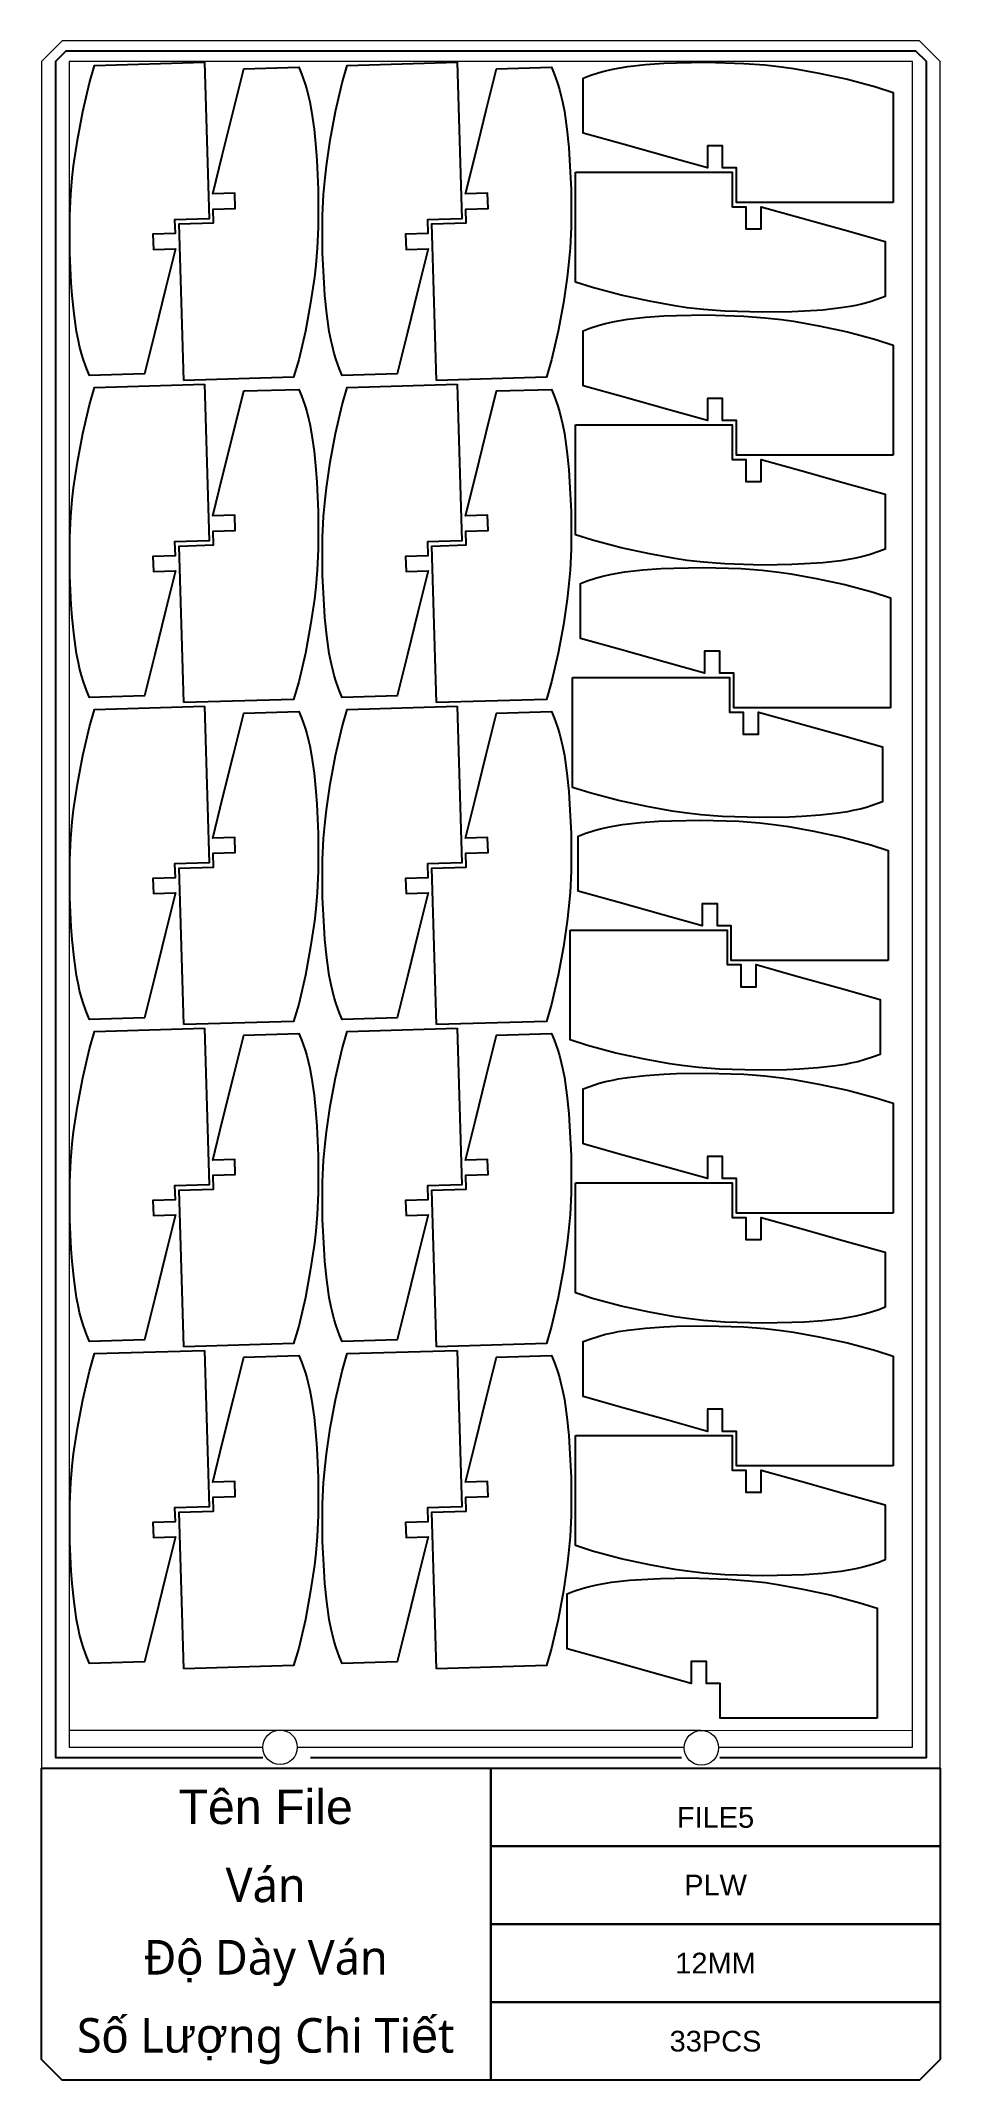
# Model space of a CAD drawing. Header units: millimetres. Extents: x -10628 to 24720, y -21829 to 4032.
# Drawn here: x 13619 to 14920, y -11150 to -8198 of the extents above; entities that cross this region are included whole.
import ezdxf
from ezdxf.enums import TextEntityAlignment as Align
from ezdxf.lldxf.tags import DXFTag

# ---------------------------------------------------------------- set-up
doc = ezdxf.new("R2010")
doc.units = ezdxf.units.MM
doc.layers.add('layer chu', color=7, linetype='Continuous', lineweight=9)
doc.layers.add('layer khung van cnc', color=7, linetype='Continuous', lineweight=25, true_color=0xfbf59b)
doc.layers.add('layer mau', color=7, linetype='Continuous')
doc.styles.add('Text Dim', font='arial.ttf')
tags = doc.linetypes.add('DATTRANHVAKEPVAN', pattern='A,32.156035,-1.521322,["DAT TRÁNH VA CHẠM KẸP VÁN",Text Dim,S=2.23494,R=0,X=0,Y=-0.877209],-47.8264', length=81.503757).pattern_tags.tags
tags[6] = DXFTag(74, 10)
tags = doc.linetypes.add('KVVIENMAY', pattern='A,46.311228,-10.280676,["KV VIỀN MÁY",Text Dim,S=10.028098,R=0,X=0,Y=-4.346144],-100.988212', length=157.580116).pattern_tags.tags
tags[6] = DXFTag(74, 10)

# ---------------------------------------------------------------- blocks, each defined once
blk = doc.blocks.new('khung van cnc')
at = {"color": 2, "linetype": 'DATTRANHVAKEPVAN', "lineweight": 5}
for p, q in [((-1453, -44.4), (-1148, -44.4)), ((-1148, -44.4), (-538.7, -44.4)), ((-539.1, -45.3), (-233, -44.4))]:
    blk.add_line(p, q, dxfattribs=at)
at = {"color": 250, "lineweight": 5}
blk.add_line((-1494.1, -99.4), (-193, -99.4), dxfattribs=at)
at = {"lineweight": 5}
blk.add_lwpolyline([(-193, -99.4), (-193, 2370.6), (-223, 2400.6), (-1463, 2400.6), (-1493, 2370.6), (-1493, -99.4)], close=True, dxfattribs=at)
at = {"color": 1, "linetype": 'KVVIENMAY'}
for points in [[(-511.9, -84.4), (-213, -84.4), (-213, 2370.6), (-228, 2385.6), (-1458, 2385.6), (-1473, 2370.6), (-1473, -84.4), (-1172.8, -84.4)], [(-1104, -84.4), (-567.2, -84.4)]]:
    blk.add_lwpolyline(points, dxfattribs=at)
at = {"lineweight": 5}
for points in [[(-513.5, -69.4), (-233, -69.4), (-233, 2370.6), (-1453, 2370.6), (-1453, -69.4), (-1173, -69.4)], [(-1123, -69.4), (-563.5, -69.4)]]:
    blk.add_lwpolyline(points, dxfattribs=at)
blk.add_lwpolyline([(-843, -551.3), (-1463, -551.3), (-1493, -521.3), (-1493, -99.4), (-843, -99.4)], close=True)
for centre in [(-1148, -69.4), (-538.5, -70.2)]:
    blk.add_circle(centre, 25, dxfattribs=at)
at = {"layer": 'layer mau'}
for points in [[(-843, -99.4), (-193, -99.4), (-193, -212.4), (-843, -212.4)], [(-843, -212.4), (-193, -212.4), (-193, -325.3), (-843, -325.3)], [(-843, -325.3), (-193, -325.3), (-193, -438.3), (-843, -438.3)], [(-843, -438.3), (-193, -438.3), (-193, -521.2), (-223, -551.2), (-843, -551.2)]]:
    blk.add_lwpolyline(points, close=True, dxfattribs=at)
at = {"color": 254, "lineweight": 5, "char_height": 50, "width": 647.53, "attachment_point": 5}
for s, insert in [('{\\fArial|b0|i0|c163|p34;Tên File}', (-1168.8, -155.9)), ('{\\fYu Gothic UI Semilight|b0|i0|c128|p34;Ván}', (-1168.8, -268.9)), ('{\\fYu Gothic UI Semilight|b0|i0|c128|p34;Đ\\fArial|b0|i0|c163|p34;ộ\\fYu Gothic UI Semilight|b0|i0|c128|p34; Dày Ván}', (-1168.8, -381.8)), ('{\\fYu Gothic UI Semilight|b0|i0|c128|p34;S\\fArial|b0|i0|c163|p34;ố\\fYu Gothic UI Semilight|b0|i0|c128|p34; L\\fArial|b0|i0|c163|p34;ượ\\fYu Gothic UI Semilight|b0|i0|c128|p34;ng Chi Ti\\fArial|b0|i0|c163|p34;ế\\fYu Gothic UI Semilight|b0|i0|c128|p34;t}', (-1168.8, -494.8))]:
    blk.add_mtext(s, dxfattribs=dict(at, insert=insert))
at = {"layer": 'layer mau'}
for tag, p in [('ÁGF', (-518, -155.9)), ('TENFILE', (-518, -268.9)), ('TENFILE', (-518, -381.8)), ('TENFILE', (-518, -494.8))]:
    blk.add_attdef(tag, text='', height=30, dxfattribs=at).set_placement(p, align=Align.MIDDLE_CENTER)

msp = doc.modelspace()

# ---------------------------------------------------------------- linework, layer by layer
for points in [[(13855.775, -8229.083), (13862.557, -8455.735), (13812.58, -8457.23), (13813.178, -8477.221), (13781.192, -8478.178), (13781.85, -8500.169), (13813.836, -8499.212), (13799.487, -8556.935), (13783.736, -8620.295), (13768.864, -8680.122), (13689.3, -8682.503), (13685.413, -8673.221), (13680.588, -8659.673), (13677.859, -8650.552), (13675.194, -8640.229), (13673.416, -8632.444), (13670.748, -8618.75), (13667.027, -8593.137), (13664.464, -8566.668), (13663.111, -8548.24), (13661.067, -8505.673), (13661.066, -8451.086), (13662.511, -8420.568), (13664.523, -8396.493), (13666.53, -8378.852), (13672.175, -8341.856), (13679.652, -8300.506), (13689.475, -8258.966), (13696.794, -8233.84)], [(14221.375, -8229.083), (14228.156, -8455.735), (14178.179, -8457.23), (14178.777, -8477.221), (14146.791, -8478.178), (14147.449, -8500.169), (14179.435, -8499.212), (14165.086, -8556.935), (14149.336, -8620.295), (14134.464, -8680.122), (14054.899, -8682.503), (14051.012, -8673.221), (14046.187, -8659.673), (14043.458, -8650.552), (14040.793, -8640.229), (14039.015, -8632.444), (14036.348, -8618.75), (14032.627, -8593.137), (14030.063, -8566.668), (14028.71, -8548.24), (14026.666, -8505.673), (14026.666, -8451.086), (14028.11, -8420.568), (14030.122, -8396.493), (14032.129, -8378.852), (14037.775, -8341.856), (14045.251, -8300.506), (14055.074, -8258.966), (14062.394, -8233.84)], [(14851.971, -8431.97), (14625.218, -8431.97), (14625.218, -8381.97), (14605.218, -8381.97), (14605.218, -8349.97), (14583.218, -8349.97), (14583.218, -8381.97), (14525.95, -8365.901), (14463.089, -8348.263), (14403.733, -8331.608), (14403.733, -8252.008), (14413.128, -8248.401), (14426.813, -8243.983), (14436.012, -8241.528), (14446.41, -8239.173), (14454.245, -8237.628), (14468.012, -8235.372), (14493.725, -8232.418), (14520.259, -8230.648), (14538.719, -8229.847), (14581.328, -8229.076), (14635.891, -8230.709), (14666.353, -8233.065), (14690.357, -8235.797), (14707.93, -8238.33), (14744.74, -8245.08), (14785.848, -8253.789), (14827.075, -8264.85), (14851.971, -8272.918)], [(13825.756, -8689.893), (13818.975, -8463.242), (13868.952, -8461.746), (13868.354, -8441.755), (13900.34, -8440.798), (13899.682, -8418.808), (13867.696, -8419.765), (13882.045, -8362.042), (13897.796, -8298.682), (13912.668, -8238.854), (13992.232, -8236.474), (13996.119, -8245.756), (14000.944, -8259.303), (14003.673, -8268.424), (14006.338, -8278.748), (14008.116, -8286.533), (14010.784, -8300.226), (14014.505, -8325.839), (14017.068, -8352.308), (14018.421, -8370.737), (14020.465, -8413.303), (14020.466, -8467.89), (14019.021, -8498.409), (14017.009, -8522.484), (14015.002, -8540.125), (14009.357, -8577.121), (14001.88, -8618.471), (13992.057, -8660.01), (13984.738, -8685.136)], [(14191.356, -8689.893), (14184.574, -8463.242), (14234.552, -8461.746), (14233.953, -8441.755), (14265.939, -8440.798), (14265.281, -8418.808), (14233.296, -8419.765), (14247.645, -8362.042), (14263.395, -8298.682), (14278.267, -8238.854), (14357.831, -8236.474), (14361.718, -8245.756), (14366.543, -8259.303), (14369.272, -8268.424), (14371.937, -8278.748), (14373.716, -8286.533), (14376.383, -8300.226), (14380.104, -8325.839), (14382.667, -8352.308), (14384.02, -8370.737), (14386.065, -8413.303), (14386.065, -8467.89), (14384.62, -8498.409), (14382.608, -8522.484), (14380.601, -8540.125), (14374.956, -8577.121), (14367.479, -8618.471), (14357.656, -8660.01), (14350.337, -8685.136)], [(14392.265, -8388.183), (14619.018, -8388.183), (14619.018, -8438.183), (14639.018, -8438.183), (14639.018, -8470.183), (14661.018, -8470.183), (14661.018, -8438.183), (14718.286, -8454.252), (14781.147, -8471.89), (14840.503, -8488.545), (14840.503, -8568.145), (14831.108, -8571.753), (14817.423, -8576.17), (14808.224, -8578.625), (14797.826, -8580.98), (14789.991, -8582.525), (14776.224, -8584.782), (14750.511, -8587.735), (14723.977, -8589.505), (14705.517, -8590.307), (14662.908, -8591.077), (14608.345, -8589.445), (14577.883, -8587.088), (14553.879, -8584.357), (14536.306, -8581.823), (14499.496, -8575.074), (14458.388, -8566.364), (14417.161, -8555.303), (14392.265, -8547.235)], [(14851.971, -8797.733), (14625.218, -8797.733), (14625.218, -8747.733), (14605.218, -8747.733), (14605.218, -8715.733), (14583.218, -8715.733), (14583.218, -8747.733), (14525.95, -8731.664), (14463.089, -8714.026), (14403.733, -8697.371), (14403.733, -8617.771), (14413.128, -8614.164), (14426.813, -8609.746), (14436.012, -8607.291), (14446.41, -8604.936), (14454.245, -8603.391), (14468.012, -8601.135), (14493.725, -8598.181), (14520.259, -8596.411), (14538.719, -8595.609), (14581.328, -8594.839), (14635.891, -8596.471), (14666.352, -8598.828), (14690.356, -8601.559), (14707.93, -8604.093), (14744.74, -8610.842), (14785.848, -8619.552), (14827.075, -8630.613), (14851.971, -8638.681)], [(13855.775, -8695.198), (13862.557, -8921.85), (13812.58, -8923.345), (13813.178, -8943.336), (13781.192, -8944.293), (13781.85, -8966.283), (13813.836, -8965.326), (13799.487, -9023.049), (13783.736, -9086.41), (13768.864, -9146.237), (13689.3, -9148.618), (13685.413, -9139.335), (13680.588, -9125.788), (13677.859, -9116.667), (13675.194, -9106.343), (13673.416, -9098.558), (13670.748, -9084.865), (13667.027, -9059.252), (13664.464, -9032.783), (13663.111, -9014.355), (13661.067, -8971.788), (13661.066, -8917.201), (13662.511, -8886.682), (13664.523, -8862.607), (13666.53, -8844.966), (13672.175, -8807.97), (13679.652, -8766.621), (13689.475, -8725.081), (13696.794, -8699.955)], [(13825.756, -9156.008), (13818.975, -8929.356), (13868.952, -8927.861), (13868.354, -8907.87), (13900.34, -8906.913), (13899.682, -8884.923), (13867.696, -8885.88), (13882.045, -8828.156), (13897.796, -8764.796), (13912.668, -8704.969), (13992.232, -8702.588), (13996.119, -8711.871), (14000.944, -8725.418), (14003.673, -8734.539), (14006.338, -8744.863), (14008.116, -8752.648), (14010.784, -8766.341), (14014.505, -8791.954), (14017.068, -8818.423), (14018.421, -8836.851), (14020.465, -8879.418), (14020.466, -8934.005), (14019.021, -8964.524), (14017.009, -8988.599), (14015.002, -9006.24), (14009.357, -9043.235), (14001.88, -9084.585), (13992.057, -9126.125), (13984.738, -9151.251)], [(14221.375, -8695.198), (14228.156, -8921.85), (14178.179, -8923.345), (14178.777, -8943.336), (14146.791, -8944.293), (14147.449, -8966.283), (14179.435, -8965.326), (14165.086, -9023.049), (14149.336, -9086.41), (14134.464, -9146.237), (14054.899, -9148.618), (14051.012, -9139.335), (14046.187, -9125.788), (14043.458, -9116.667), (14040.793, -9106.343), (14039.015, -9098.558), (14036.348, -9084.865), (14032.627, -9059.252), (14030.063, -9032.783), (14028.71, -9014.355), (14026.666, -8971.788), (14026.666, -8917.201), (14028.11, -8886.682), (14030.122, -8862.607), (14032.129, -8844.966), (14037.775, -8807.97), (14045.251, -8766.621), (14055.074, -8725.081), (14062.394, -8699.955)], [(14191.356, -9156.008), (14184.574, -8929.356), (14234.552, -8927.861), (14233.953, -8907.87), (14265.939, -8906.913), (14265.281, -8884.923), (14233.296, -8885.88), (14247.645, -8828.156), (14263.395, -8764.796), (14278.267, -8704.969), (14357.831, -8702.588), (14361.718, -8711.871), (14366.543, -8725.418), (14369.272, -8734.539), (14371.937, -8744.863), (14373.716, -8752.648), (14376.383, -8766.341), (14380.104, -8791.954), (14382.667, -8818.423), (14384.02, -8836.851), (14386.065, -8879.418), (14386.065, -8934.005), (14384.62, -8964.524), (14382.608, -8988.599), (14380.601, -9006.24), (14374.956, -9043.235), (14367.479, -9084.585), (14357.656, -9126.125), (14350.337, -9151.251)], [(14392.265, -8753.946), (14619.018, -8753.946), (14619.018, -8803.946), (14639.018, -8803.946), (14639.018, -8835.946), (14661.018, -8835.946), (14661.018, -8803.946), (14718.286, -8820.015), (14781.147, -8837.653), (14840.503, -8854.308), (14840.503, -8933.908), (14831.108, -8937.515), (14817.423, -8941.933), (14808.224, -8944.388), (14797.825, -8946.743), (14789.991, -8948.288), (14776.224, -8950.544), (14750.511, -8953.498), (14723.977, -8955.268), (14705.516, -8956.07), (14662.908, -8956.84), (14608.345, -8955.207), (14577.883, -8952.851), (14553.879, -8950.12), (14536.306, -8947.586), (14499.496, -8940.837), (14458.388, -8932.127), (14417.161, -8921.066), (14392.265, -8912.998)], [(14848.065, -9163.379), (14621.311, -9163.379), (14621.311, -9113.379), (14601.311, -9113.379), (14601.311, -9081.379), (14579.311, -9081.379), (14579.311, -9113.379), (14522.043, -9097.31), (14459.182, -9079.672), (14399.827, -9063.017), (14399.827, -8983.417), (14409.221, -8979.81), (14422.907, -8975.392), (14432.105, -8972.937), (14442.504, -8970.582), (14450.339, -8969.037), (14464.106, -8966.781), (14489.819, -8963.827), (14516.352, -8962.057), (14534.813, -8961.255), (14577.422, -8960.485), (14631.984, -8962.117), (14662.446, -8964.474), (14686.45, -8967.205), (14704.023, -8969.739), (14740.834, -8976.488), (14781.941, -8985.198), (14823.169, -8996.259), (14848.065, -9004.327)], [(14388.358, -9119.592), (14615.111, -9119.592), (14615.111, -9169.592), (14635.111, -9169.592), (14635.111, -9201.592), (14657.111, -9201.592), (14657.111, -9169.592), (14714.38, -9185.661), (14777.24, -9203.299), (14836.596, -9219.954), (14836.596, -9299.554), (14827.202, -9303.161), (14813.516, -9307.579), (14804.318, -9310.034), (14793.919, -9312.389), (14786.084, -9313.934), (14772.317, -9316.19), (14746.604, -9319.144), (14720.071, -9320.914), (14701.61, -9321.716), (14659.001, -9322.486), (14604.439, -9320.853), (14573.977, -9318.497), (14549.973, -9315.766), (14532.4, -9313.232), (14495.589, -9306.483), (14454.482, -9297.773), (14413.254, -9286.712), (14388.358, -9278.644)], [(13855.775, -9161.313), (13862.557, -9387.964), (13812.58, -9389.46), (13813.178, -9409.451), (13781.192, -9410.408), (13781.85, -9432.398), (13813.836, -9431.441), (13799.487, -9489.164), (13783.736, -9552.524), (13768.864, -9612.352), (13689.3, -9614.732), (13685.413, -9605.45), (13680.588, -9591.902), (13677.859, -9582.782), (13675.194, -9572.458), (13673.416, -9564.673), (13670.748, -9550.98), (13667.027, -9525.367), (13664.464, -9498.898), (13663.111, -9480.469), (13661.067, -9437.903), (13661.066, -9383.316), (13662.511, -9352.797), (13664.523, -9328.722), (13666.53, -9311.081), (13672.175, -9274.085), (13679.652, -9232.735), (13689.475, -9191.196), (13696.794, -9166.07)], [(13825.756, -9622.123), (13818.975, -9395.471), (13868.952, -9393.976), (13868.354, -9373.985), (13900.34, -9373.028), (13899.682, -9351.037), (13867.696, -9351.994), (13882.045, -9294.271), (13897.796, -9230.911), (13912.668, -9171.084), (13992.232, -9168.703), (13996.119, -9177.985), (14000.944, -9191.533), (14003.673, -9200.654), (14006.338, -9210.977), (14008.116, -9218.762), (14010.784, -9232.456), (14014.505, -9258.069), (14017.068, -9284.538), (14018.421, -9302.966), (14020.465, -9345.533), (14020.466, -9400.12), (14019.021, -9430.638), (14017.009, -9454.713), (14015.002, -9472.354), (14009.357, -9509.35), (14001.88, -9550.7), (13992.057, -9592.24), (13984.738, -9617.366)], [(14221.375, -9161.313), (14228.156, -9387.964), (14178.179, -9389.46), (14178.777, -9409.451), (14146.791, -9410.408), (14147.449, -9432.398), (14179.435, -9431.441), (14165.086, -9489.164), (14149.336, -9552.524), (14134.464, -9612.352), (14054.899, -9614.732), (14051.012, -9605.45), (14046.187, -9591.902), (14043.458, -9582.782), (14040.793, -9572.458), (14039.015, -9564.673), (14036.348, -9550.98), (14032.627, -9525.367), (14030.063, -9498.898), (14028.71, -9480.469), (14026.666, -9437.903), (14026.666, -9383.316), (14028.11, -9352.797), (14030.122, -9328.722), (14032.129, -9311.081), (14037.775, -9274.085), (14045.251, -9232.735), (14055.074, -9191.196), (14062.394, -9166.07)], [(14191.356, -9622.123), (14184.574, -9395.471), (14234.552, -9393.976), (14233.953, -9373.985), (14265.939, -9373.028), (14265.281, -9351.037), (14233.296, -9351.994), (14247.645, -9294.271), (14263.395, -9230.911), (14278.267, -9171.084), (14357.831, -9168.703), (14361.718, -9177.985), (14366.543, -9191.533), (14369.272, -9200.654), (14371.937, -9210.977), (14373.716, -9218.762), (14376.383, -9232.456), (14380.104, -9258.069), (14382.667, -9284.538), (14384.02, -9302.966), (14386.065, -9345.533), (14386.065, -9400.12), (14384.62, -9430.638), (14382.608, -9454.713), (14380.601, -9472.354), (14374.956, -9509.35), (14367.479, -9550.7), (14357.656, -9592.24), (14350.337, -9617.366)], [(14844.622, -9529.039), (14617.869, -9529.039), (14617.869, -9479.039), (14597.869, -9479.039), (14597.869, -9447.039), (14575.869, -9447.039), (14575.869, -9479.039), (14518.6, -9462.97), (14455.74, -9445.332), (14396.384, -9428.677), (14396.384, -9349.077), (14405.778, -9345.469), (14419.464, -9341.052), (14428.662, -9338.597), (14439.061, -9336.242), (14446.896, -9334.697), (14460.663, -9332.44), (14486.376, -9329.487), (14512.909, -9327.717), (14531.37, -9326.915), (14573.979, -9326.145), (14628.541, -9327.777), (14659.003, -9330.134), (14683.007, -9332.865), (14700.58, -9335.399), (14737.391, -9342.148), (14778.499, -9350.858), (14819.726, -9361.919), (14844.622, -9369.987)], [(14384.916, -9485.252), (14611.669, -9485.252), (14611.669, -9535.252), (14631.669, -9535.252), (14631.669, -9567.252), (14653.669, -9567.252), (14653.669, -9535.252), (14710.937, -9551.321), (14773.798, -9568.959), (14833.153, -9585.614), (14833.153, -9665.214), (14823.759, -9668.821), (14810.073, -9673.239), (14800.875, -9675.694), (14790.476, -9678.049), (14782.642, -9679.594), (14768.875, -9681.85), (14743.162, -9684.803), (14716.628, -9686.574), (14698.167, -9687.375), (14655.559, -9688.146), (14600.996, -9686.513), (14570.534, -9684.157), (14546.53, -9681.425), (14528.957, -9678.892), (14492.147, -9672.142), (14451.039, -9663.433), (14409.811, -9652.371), (14384.916, -9644.304)], [(13855.775, -9627.427), (13862.557, -9854.079), (13812.58, -9855.574), (13813.178, -9875.565), (13781.192, -9876.522), (13781.85, -9898.513), (13813.836, -9897.555), (13799.487, -9955.279), (13783.736, -10018.639), (13768.864, -10078.466), (13689.3, -10080.847), (13685.413, -10071.564), (13680.588, -10058.017), (13677.859, -10048.896), (13675.194, -10038.573), (13673.416, -10030.788), (13670.748, -10017.094), (13667.027, -9991.481), (13664.464, -9965.012), (13663.111, -9946.584), (13661.067, -9904.017), (13661.066, -9849.43), (13662.511, -9818.912), (13664.523, -9794.837), (13666.53, -9777.195), (13672.175, -9740.2), (13679.652, -9698.85), (13689.475, -9657.31), (13696.794, -9632.184)], [(13825.756, -10088.237), (13818.975, -9861.586), (13868.952, -9860.09), (13868.354, -9840.099), (13900.34, -9839.142), (13899.682, -9817.152), (13867.696, -9818.109), (13882.045, -9760.386), (13897.796, -9697.026), (13912.668, -9637.198), (13992.232, -9634.818), (13996.119, -9644.1), (14000.944, -9657.647), (14003.673, -9666.768), (14006.338, -9677.092), (14008.116, -9684.877), (14010.784, -9698.57), (14014.505, -9724.183), (14017.068, -9750.652), (14018.421, -9769.081), (14020.465, -9811.647), (14020.466, -9866.234), (14019.021, -9896.753), (14017.009, -9920.828), (14015.002, -9938.469), (14009.357, -9975.465), (14001.88, -10016.815), (13992.057, -10058.354), (13984.738, -10083.48)], [(14221.375, -9627.427), (14228.156, -9854.079), (14178.179, -9855.574), (14178.777, -9875.565), (14146.791, -9876.522), (14147.449, -9898.513), (14179.435, -9897.555), (14165.086, -9955.279), (14149.336, -10018.639), (14134.464, -10078.466), (14054.899, -10080.847), (14051.012, -10071.564), (14046.187, -10058.017), (14043.458, -10048.896), (14040.793, -10038.573), (14039.015, -10030.788), (14036.348, -10017.094), (14032.627, -9991.481), (14030.063, -9965.012), (14028.71, -9946.584), (14026.666, -9904.017), (14026.666, -9849.43), (14028.11, -9818.912), (14030.122, -9794.837), (14032.129, -9777.195), (14037.775, -9740.2), (14045.251, -9698.85), (14055.074, -9657.31), (14062.394, -9632.184)], [(14191.356, -10088.237), (14184.574, -9861.586), (14234.552, -9860.09), (14233.953, -9840.099), (14265.939, -9839.142), (14265.281, -9817.152), (14233.296, -9818.109), (14247.645, -9760.386), (14263.395, -9697.026), (14278.267, -9637.198), (14357.831, -9634.818), (14361.718, -9644.1), (14366.543, -9657.647), (14369.272, -9666.768), (14371.937, -9677.092), (14373.716, -9684.877), (14376.383, -9698.57), (14380.104, -9724.183), (14382.667, -9750.652), (14384.02, -9769.081), (14386.065, -9811.647), (14386.065, -9866.234), (14384.62, -9896.753), (14382.608, -9920.828), (14380.601, -9938.469), (14374.956, -9975.465), (14367.479, -10016.815), (14357.656, -10058.354), (14350.337, -10083.48)], [(14851.971, -9895.022), (14625.218, -9895.022), (14625.218, -9845.022), (14605.218, -9845.022), (14605.218, -9813.022), (14583.218, -9813.022), (14583.218, -9845.022), (14525.95, -9828.953), (14463.089, -9811.314), (14403.733, -9794.66), (14403.733, -9715.06), (14413.128, -9711.452), (14426.813, -9707.035), (14436.012, -9704.579), (14446.41, -9702.224), (14454.245, -9700.68), (14468.012, -9698.423), (14493.725, -9695.47), (14520.259, -9693.7), (14538.719, -9692.898), (14581.328, -9692.128), (14635.891, -9693.76), (14666.353, -9696.117), (14690.357, -9698.848), (14707.93, -9701.382), (14744.74, -9708.131), (14785.848, -9716.841), (14827.075, -9727.902), (14851.971, -9735.969)], [(14392.265, -9851.234), (14619.018, -9851.234), (14619.018, -9901.234), (14639.018, -9901.234), (14639.018, -9933.234), (14661.018, -9933.234), (14661.018, -9901.234), (14718.286, -9917.303), (14781.147, -9934.942), (14840.503, -9951.596), (14840.503, -10031.196), (14831.108, -10034.804), (14817.423, -10039.221), (14808.224, -10041.677), (14797.826, -10044.032), (14789.991, -10045.576), (14776.224, -10047.833), (14750.511, -10050.786), (14723.977, -10052.556), (14705.517, -10053.358), (14662.908, -10054.128), (14608.345, -10052.496), (14577.883, -10050.139), (14553.879, -10047.408), (14536.306, -10044.874), (14499.496, -10038.125), (14458.388, -10029.415), (14417.161, -10018.354), (14392.265, -10010.287)], [(14851.971, -10260.785), (14625.218, -10260.785), (14625.218, -10210.785), (14605.218, -10210.785), (14605.218, -10178.785), (14583.218, -10178.785), (14583.218, -10210.785), (14525.95, -10194.716), (14463.089, -10177.077), (14403.733, -10160.423), (14403.733, -10080.823), (14413.128, -10077.215), (14426.813, -10072.798), (14436.012, -10070.342), (14446.41, -10067.987), (14454.245, -10066.443), (14468.012, -10064.186), (14493.725, -10061.233), (14520.259, -10059.462), (14538.719, -10058.661), (14581.328, -10057.891), (14635.891, -10059.523), (14666.353, -10061.88), (14690.357, -10064.611), (14707.93, -10067.145), (14744.74, -10073.894), (14785.848, -10082.604), (14827.075, -10093.665), (14851.971, -10101.732)], [(13855.775, -10093.542), (13862.557, -10320.194), (13812.58, -10321.689), (13813.178, -10341.68), (13781.192, -10342.637), (13781.85, -10364.627), (13813.836, -10363.67), (13799.487, -10421.393), (13783.736, -10484.754), (13768.864, -10544.581), (13689.3, -10546.962), (13685.413, -10537.679), (13680.588, -10524.132), (13677.859, -10515.011), (13675.194, -10504.687), (13673.416, -10496.902), (13670.748, -10483.209), (13667.027, -10457.596), (13664.464, -10431.127), (13663.111, -10412.699), (13661.067, -10370.132), (13661.066, -10315.545), (13662.511, -10285.026), (13664.523, -10260.951), (13666.53, -10243.31), (13672.175, -10206.314), (13679.652, -10164.965), (13689.475, -10123.425), (13696.794, -10098.299)], [(14221.375, -10093.542), (14228.156, -10320.194), (14178.179, -10321.689), (14178.777, -10341.68), (14146.791, -10342.637), (14147.449, -10364.627), (14179.435, -10363.67), (14165.086, -10421.393), (14149.336, -10484.754), (14134.464, -10544.581), (14054.899, -10546.962), (14051.012, -10537.679), (14046.187, -10524.132), (14043.458, -10515.011), (14040.793, -10504.687), (14039.015, -10496.902), (14036.348, -10483.209), (14032.627, -10457.596), (14030.063, -10431.127), (14028.71, -10412.699), (14026.666, -10370.132), (14026.666, -10315.545), (14028.11, -10285.026), (14030.122, -10260.951), (14032.129, -10243.31), (14037.775, -10206.314), (14045.251, -10164.965), (14055.074, -10123.425), (14062.394, -10098.299)], [(13825.756, -10554.352), (13818.975, -10327.7), (13868.952, -10326.205), (13868.354, -10306.214), (13900.34, -10305.257), (13899.682, -10283.267), (13867.696, -10284.224), (13882.045, -10226.5), (13897.796, -10163.14), (13912.668, -10103.313), (13992.232, -10100.932), (13996.119, -10110.215), (14000.944, -10123.762), (14003.673, -10132.883), (14006.338, -10143.207), (14008.116, -10150.992), (14010.784, -10164.685), (14014.505, -10190.298), (14017.068, -10216.767), (14018.421, -10235.195), (14020.465, -10277.762), (14020.466, -10332.349), (14019.021, -10362.868), (14017.009, -10386.943), (14015.002, -10404.584), (14009.357, -10441.579), (14001.88, -10482.929), (13992.057, -10524.469), (13984.738, -10549.595)], [(14191.356, -10554.352), (14184.574, -10327.7), (14234.552, -10326.205), (14233.953, -10306.214), (14265.939, -10305.257), (14265.281, -10283.267), (14233.296, -10284.224), (14247.645, -10226.5), (14263.395, -10163.14), (14278.267, -10103.313), (14357.831, -10100.932), (14361.718, -10110.215), (14366.543, -10123.762), (14369.272, -10132.883), (14371.937, -10143.207), (14373.716, -10150.992), (14376.383, -10164.685), (14380.104, -10190.298), (14382.667, -10216.767), (14384.02, -10235.195), (14386.065, -10277.762), (14386.065, -10332.349), (14384.62, -10362.868), (14382.608, -10386.943), (14380.601, -10404.584), (14374.956, -10441.579), (14367.479, -10482.929), (14357.656, -10524.469), (14350.337, -10549.595)], [(14392.265, -10216.997), (14619.018, -10216.997), (14619.018, -10266.997), (14639.018, -10266.997), (14639.018, -10298.997), (14661.018, -10298.997), (14661.018, -10266.997), (14718.286, -10283.066), (14781.147, -10300.704), (14840.503, -10317.359), (14840.503, -10396.959), (14831.108, -10400.567), (14817.423, -10404.984), (14808.224, -10407.44), (14797.826, -10409.795), (14789.991, -10411.339), (14776.224, -10413.596), (14750.511, -10416.549), (14723.977, -10418.319), (14705.517, -10419.121), (14662.908, -10419.891), (14608.345, -10418.259), (14577.883, -10415.902), (14553.879, -10413.171), (14536.306, -10410.637), (14499.496, -10403.888), (14458.388, -10395.178), (14417.161, -10384.117), (14392.265, -10376.049)], [(14828.749, -10625.853), (14601.996, -10625.853), (14601.996, -10575.853), (14581.996, -10575.853), (14581.996, -10543.853), (14559.996, -10543.853), (14559.996, -10575.853), (14502.728, -10559.784), (14439.867, -10542.145), (14380.512, -10525.491), (14380.512, -10445.891), (14389.906, -10442.283), (14403.592, -10437.866), (14412.79, -10435.41), (14423.189, -10433.055), (14431.023, -10431.511), (14444.79, -10429.254), (14470.503, -10426.301), (14497.037, -10424.531), (14515.498, -10423.729), (14558.106, -10422.959), (14612.669, -10424.591), (14643.131, -10426.948), (14667.135, -10429.679), (14684.708, -10432.213), (14721.519, -10438.962), (14762.626, -10447.672), (14803.854, -10458.733), (14828.749, -10466.8)]]:
    msp.add_lwpolyline(points, close=True)

# ---------------------------------------------------------------- block references
at = {"layer": 'layer khung van cnc'}
ref = msp.add_blockref('khung van cnc', (15113.07, -10598.636), dxfattribs=at)
ref.add_attrib('TENFILE', '33PCS', dxfattribs={"layer": 'layer chu', "lineweight": 5, "height": 30, "style": 'Text Dim'}).set_placement((14595.066, -11093.395), align=Align.MIDDLE_CENTER)
ref.add_attrib('TENFILE', '12MM', dxfattribs={"layer": 'layer chu', "height": 30, "style": 'Text Dim'}).set_placement((14595.066, -10980.446), align=Align.MIDDLE_CENTER)
ref.add_attrib('TENFILE', 'PLW', dxfattribs={"layer": 'layer chu', "height": 30, "style": 'Text Dim'}).set_placement((14595.066, -10867.498), align=Align.MIDDLE_CENTER)
ref.add_attrib('ÁGF', 'FILE5', dxfattribs={"layer": 'layer chu', "height": 30, "style": 'Text Dim'}).set_placement((14595.066, -10754.55), align=Align.TOP_CENTER)

doc.saveas('drawing.dxf')
